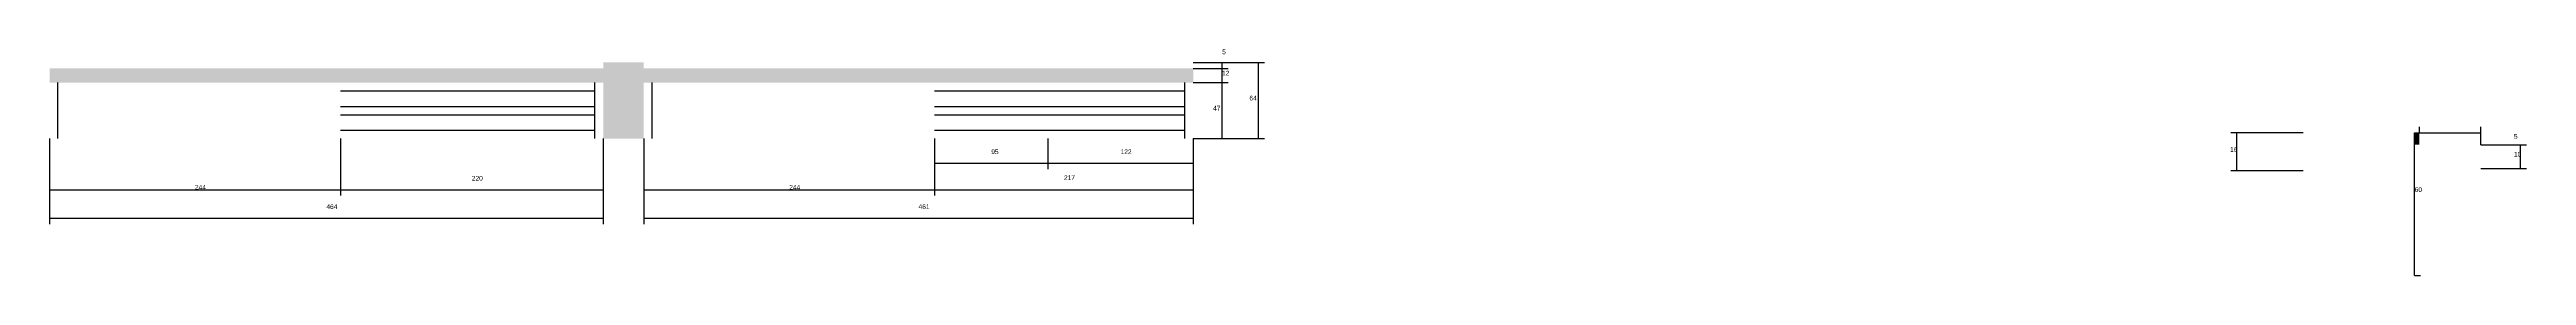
# Model space of a CAD drawing. Header units: metres. Extents: x -10116 to -7628, y 14267 to 15544.
# Drawn here: x -10042 to -7964, y 14267 to 14457 of the extents above; entities that cross this region are included whole.
import ezdxf

# ---------------------------------------------------------------- set-up
doc = ezdxf.new("R2010")
doc.units = ezdxf.units.M
for name, color, linetype in [('COTA', 241, 'Continuous'), ('Hachura', 253, 'Continuous'), ('SARR_2.2x7', 40, 'Continuous')]:
    doc.layers.add(name, color=color, linetype=linetype)

msp = doc.modelspace()

# ---------------------------------------------------------------- hatches: boundary and pattern name
at = {"layer": 'COTA'}
h = msp.add_hatch(dxfattribs=at)
h.set_pattern_fill('AR-CONC', scale=0.03)
h.paths.add_polyline_path([(-9543.9, 14429.1), (-9082.9, 14429.1), (-9082.9, 14441.1), (-9543.9, 14441.1), (-9543.9, 14446.1), (-9578, 14446.1), (-9578, 14441.1), (-10042.5, 14441.1), (-10042.5, 14429.1), (-9578, 14429.1), (-9578, 14382.1), (-9543.9, 14382.1)])
at = {"layer": 'Hachura'}
h = msp.add_hatch(color=8, dxfattribs=at)
h.dxf.hatch_style = 1
h.paths.add_polyline_path([(-8058.2, 14386.9), (-8054.2, 14386.9), (-8054.2, 14386.9), (-8054.2, 14376.9), (-8054.2, 14376.9), (-8058.2, 14376.9), (-8058.2, 14376.9), (-8058.2, 14386.9)])

# ---------------------------------------------------------------- linework, layer by layer
at = {"layer": 'COTA'}
for p, q in [((-9082.9, 14446.1), (-9053.7, 14446.1)), ((-9082.9, 14446.1), (-9023.2, 14446.1)), ((-9058.7, 14441.1), (-9058.7, 14446.1)), ((-9028.2, 14382.1), (-9028.2, 14446.1)), ((-9082.9, 14441.1), (-9053.7, 14441.1)), ((-9082.9, 14441.1), (-9053.7, 14441.1)), ((-9082.9, 14429.1), (-9053.7, 14429.1)), ((-9082.9, 14429.1), (-9053.7, 14429.1)), ((-9058.7, 14429.1), (-9058.7, 14441.1)), ((-9058.7, 14382.1), (-9058.7, 14429.1)), ((-10042.5, 14382.1), (-10042.5, 14334.1)), ((-10042.5, 14382.1), (-10042.5, 14310.2)), ((-9798.5, 14382.1), (-9798.5, 14334.1)), ((-9798.5, 14382.1), (-9798.5, 14334.1)), ((-9578, 14382.1), (-9578, 14334.1)), ((-9578, 14382.1), (-9578, 14310.2)), ((-9543.9, 14382.1), (-9543.9, 14334.1)), ((-9543.9, 14382.1), (-9543.9, 14310.2)), ((-9299.9, 14382.1), (-9299.9, 14356.4)), ((-9299.9, 14382.1), (-9299.9, 14334.1)), ((-9299.9, 14382.1), (-9299.9, 14334.1)), ((-9204.9, 14382.1), (-9204.9, 14356.4)), ((-9204.9, 14382.1), (-9204.9, 14356.4)), ((-9082.9, 14382.1), (-9082.9, 14310.2)), ((-9082.9, 14382.1), (-9053.7, 14382.1)), ((-9082.9, 14382.1), (-9082.9, 14356.4)), ((-9082.9, 14382.1), (-9023.2, 14382.1)), ((-9082.9, 14382.1), (-9082.9, 14334.1)), ((-8151.8, 14386.9), (-8212.5, 14386.9)), ((-8207.5, 14354.9), (-8207.5, 14386.9)), ((-8058.2, 14266.9), (-8058.2, 14386.9)), ((-8058.2, 14386.9), (-8053.2, 14386.9)), ((-8054.2, 14386.9), (-8054.2, 14391.9)), ((-8054.2, 14386.9), (-8002.6, 14386.9)), ((-8002.6, 14376.9), (-8002.6, 14391.9)), ((-9299.9, 14361.4), (-9204.9, 14361.4)), ((-9204.9, 14361.4), (-9082.9, 14361.4)), ((-8002.6, 14376.9), (-7964.4, 14376.9)), ((-7969.4, 14356.9), (-7969.4, 14376.9)), ((-10042.5, 14339.1), (-9798.5, 14339.1)), ((-9798.5, 14339.1), (-9578, 14339.1)), ((-9543.9, 14339.1), (-9299.9, 14339.1)), ((-9299.9, 14339.1), (-9082.9, 14339.1)), ((-8151.8, 14354.9), (-8212.5, 14354.9)), ((-8002.6, 14356.9), (-7964.4, 14356.9)), ((-10042.5, 14315.2), (-9578, 14315.2)), ((-9543.9, 14315.2), (-9082.9, 14315.2)), ((-8058.2, 14266.9), (-8053.2, 14266.9))]:
    msp.add_line(p, q, dxfattribs=at)
at = {"layer": 'SARR_2.2x7'}
for p, q in [((-10035.5, 14382.1), (-10035.5, 14429.1)), ((-9798.5, 14422.1), (-9585, 14422.1)), ((-9585, 14382.1), (-9585, 14429.1)), ((-9536.9, 14382.1), (-9536.9, 14429.1)), ((-9299.9, 14422.1), (-9089.9, 14422.1)), ((-9089.9, 14382.1), (-9089.9, 14429.1)), ((-9798.5, 14409.1), (-9585, 14409.1)), ((-9798.5, 14402.1), (-9585, 14402.1)), ((-9299.9, 14409.1), (-9089.9, 14409.1)), ((-9299.9, 14402.1), (-9089.9, 14402.1)), ((-9798.5, 14389.1), (-9585, 14389.1)), ((-9299.9, 14389.1), (-9089.9, 14389.1))]:
    msp.add_line(p, q, dxfattribs=at)

# ---------------------------------------------------------------- texts
at = {"layer": 'COTA'}
for s, p in [('5', (-9058.7, 14453)), ('12', (-9058.7, 14435.1)), ('47', (-9066.3, 14405.6)), ('64', (-9035.8, 14414.1)), ('5', (-7974.9, 14381.9)), ('95', (-9252.4, 14369)), ('122', (-9143.9, 14369)), ('16', (-8213, 14370.9)), ('10', (-7974.9, 14366.9)), ('244', (-9920.5, 14339.1)), ('220', (-9688.2, 14346.7)), ('244', (-9421.9, 14339.1)), ('217', (-9191.4, 14347.2)), ('60', (-8058.2, 14337.2)), ('464', (-9810.2, 14322.8)), ('461', (-9313.4, 14322.8))]:
    msp.add_text(s, height=4, dxfattribs=at).set_placement(p)

doc.saveas('drawing.dxf')
